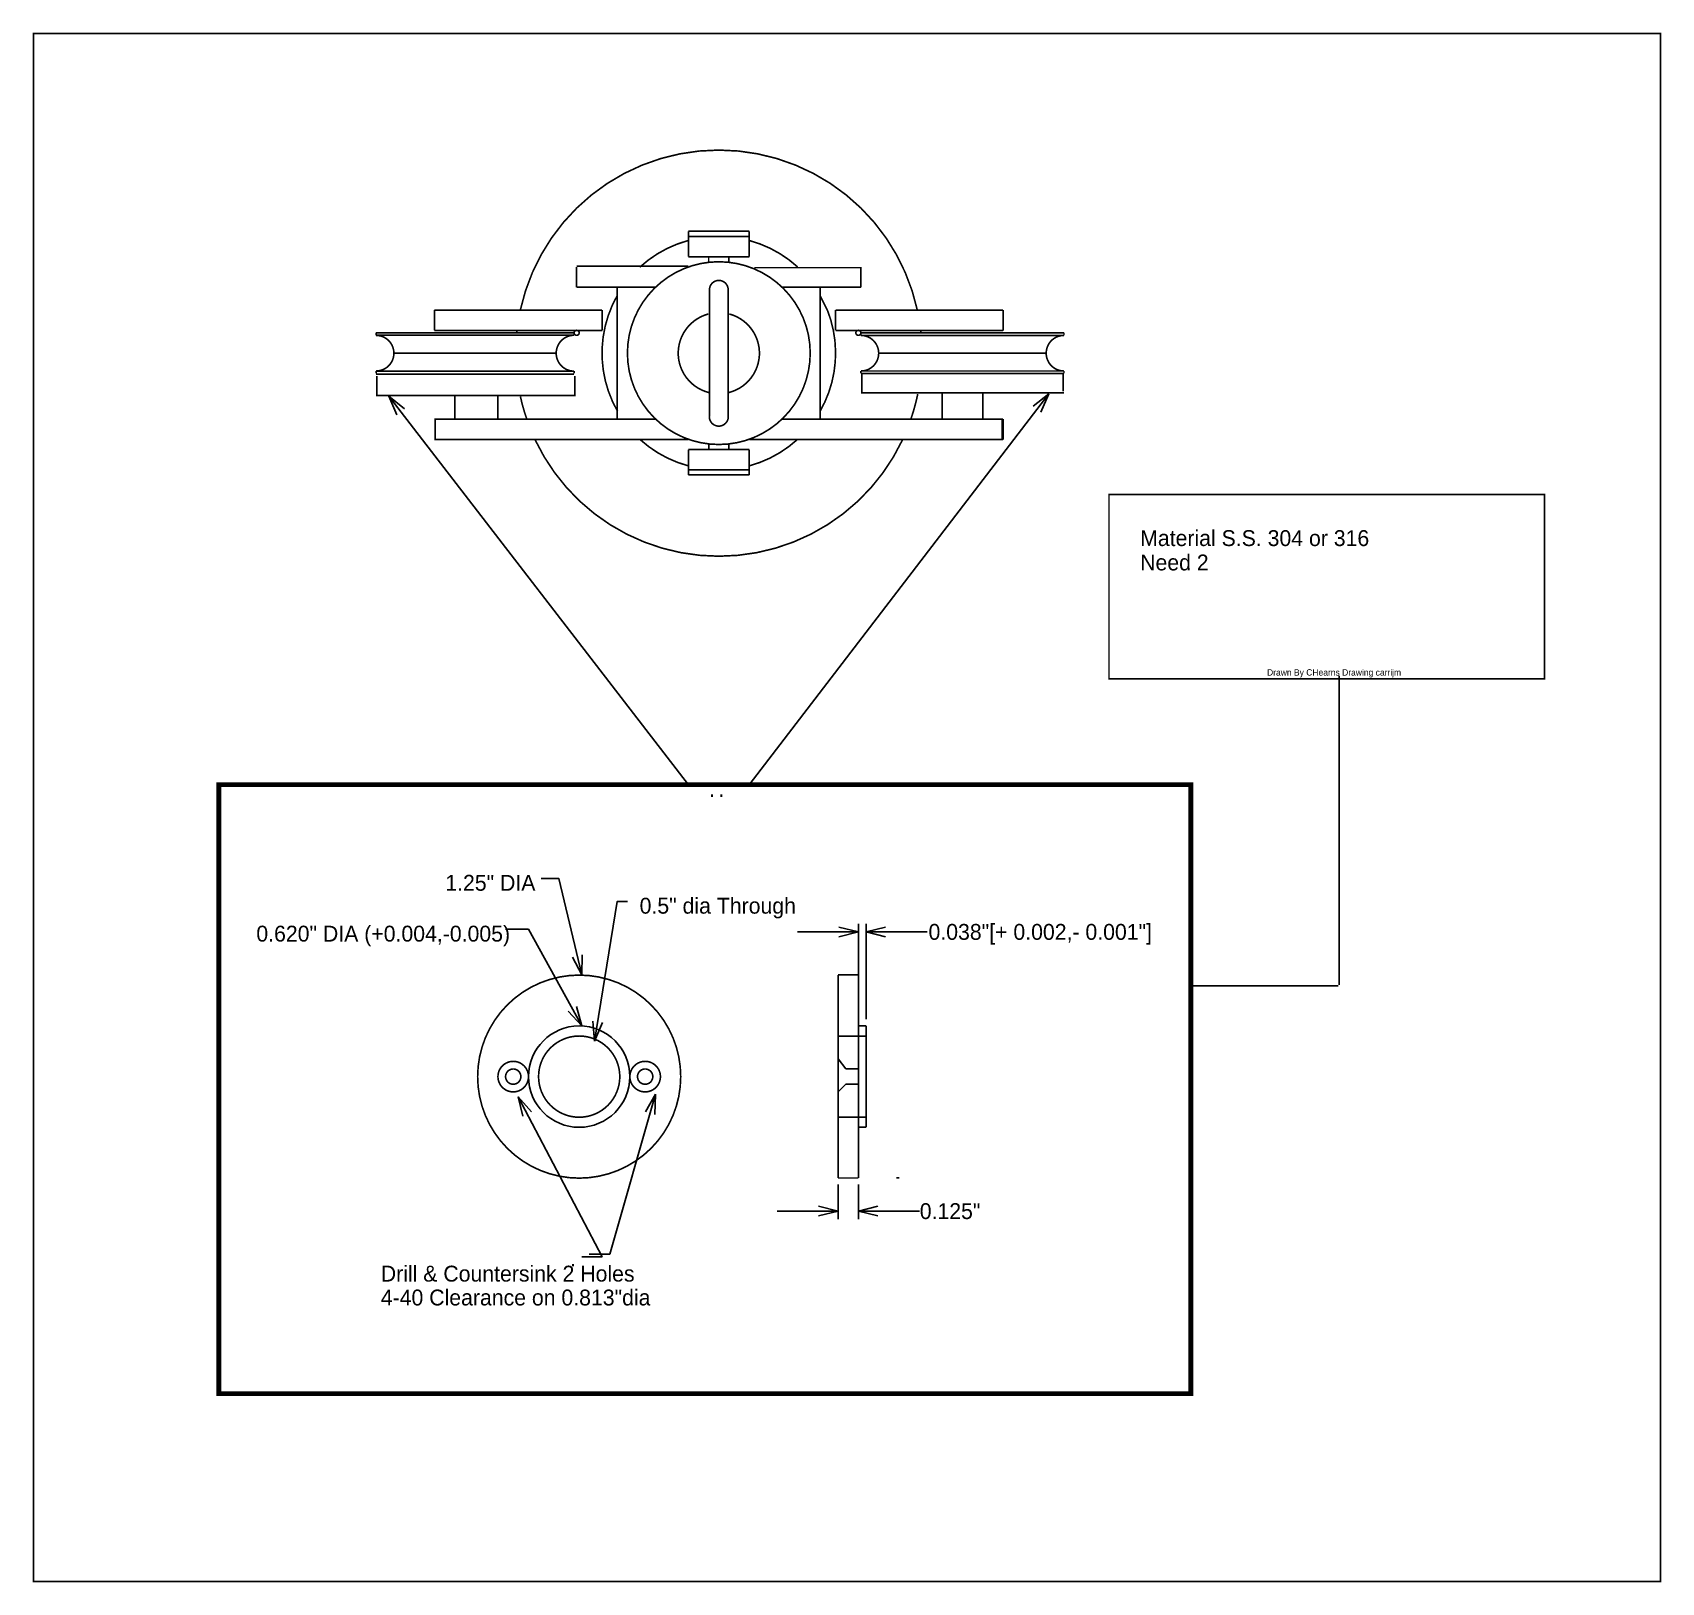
# Model space of a CAD drawing. Extents: x 6.1 to 72.1, y 39.6 to 86.4.
# Drawn here: x 20.89 to 30.91, y 76.45 to 85.99 of the extents above; entities that cross this region are included whole.
import ezdxf
from ezdxf.enums import TextEntityAlignment as Align

# ---------------------------------------------------------------- set-up
doc = ezdxf.new("R2010")
doc.units = 0
doc.linetypes.add('DOTS', pattern=[0])
doc.layers.add('LAYER01', color=7, linetype='CONTINUOUS')

msp = doc.modelspace()

# ---------------------------------------------------------------- texts
at = {"layer": 'LAYER01', "color": 0}
for s, height, p in [('Material S.S. 304 or 316', 0.09775, (27.703, 82.926)), ('Need 2', 0.0977, (27.703, 82.776)), ('Drawn By CHearns Drawing carrijm', 0.0391, (28.484, 82.07)), ('.', 0.0977, (25.049, 81.382)), ('.', 0.0977, (25.106, 81.382)), ('1.25" DIA', 0.0977, (23.426, 80.804)), ('0.5" dia Through', 0.09775, (24.622, 80.663)), ('0.620" DIA (+0.004,-0.005)', 0.09775, (22.263, 80.491)), ('Drill & Countersink 2 Holes ', 0.09775, (23.029, 78.398)), ('.', 0.0977, (24.194, 78.491)), ('4-40 Clearance on 0.813"dia', 0.09775, (23.029, 78.251))]:
    msp.add_text(s, height=height, dxfattribs=at).set_placement(p, align=Align.TOP_LEFT)
for s, height, p in [('0.038"[+ 0.002,- 0.001"]', 0.09775, (27.088, 80.453)), ('0.125"', 0.0977, (26.533, 78.734))]:
    msp.add_text(s, height=height, dxfattribs=at).set_placement(p, align=Align.MIDDLE_CENTER)

# ---------------------------------------------------------------- blocks, each defined once
blk = doc.blocks.new('OPENARROW')
at = {"layer": 'LAYER01', "color": 0, "linetype": 'CONTINUOUS'}
for q in [(2, 0.5), (2, -0.5)]:
    blk.add_line((0, 0), q, dxfattribs=at)

# ---------------------------------------------------------------- linework, layer by layer
at = {"layer": 'LAYER01', "color": 0, "linetype": 'CONTINUOUS'}
for p, q in [((26.859, 84.281), (26.859, 84.156)), ((23.641, 84.156), (23.516, 84.156)), ((23.594, 84.141), (24.219, 84.141)), ((24.219, 84.141), (24.219, 84.126)), ((24.359, 84.156), (24.391, 84.156)), ((25.984, 84.141), (25.984, 84.125)), ((26.859, 83.609), (26.859, 83.484)), ((25.047, 83.453), (25.047, 83.422)), ((25.172, 83.422), (25.172, 83.453)), ((25.109, 83.297), (25.297, 83.297)), ((25.969, 80.453), (25.594, 80.453)), ((25.969, 79.915), (25.969, 80.503)), ((26.016, 79.915), (26.016, 80.503)), ((26.016, 80.453), (26.391, 80.453)), ((26.219, 78.938), (26.204, 78.938)), ((25.844, 78.897), (25.844, 78.684)), ((25.969, 78.897), (25.969, 78.684)), ((25.844, 78.734), (25.469, 78.734)), ((25.969, 78.734), (26.344, 78.734))]:
    msp.add_line(p, q, dxfattribs=at)
at = {"layer": 'LAYER01', "color": 0, "linetype": 'DOTS'}
for p, q in [((25.844, 79.812), (26.016, 79.812)), ((25.891, 79.609), (25.844, 79.672)), ((25.969, 79.609), (25.891, 79.609)), ((25.891, 79.516), (25.844, 79.469)), ((25.969, 79.516), (25.891, 79.516)), ((26.016, 79.312), (25.844, 79.312))]:
    msp.add_line(p, q, dxfattribs=at)
at = {"layer": 'LAYER01', "color": 0, "linetype": 'CONTINUOUS'}
for points, const_width in [([(20.891, 85.984), (30.906, 85.984), (30.906, 76.453), (20.891, 76.453)], 0.01), ([(27.511, 83.146), (30.192, 83.146), (30.192, 82.011), (27.511, 82.011)], 0.01), ([(22.032, 81.359), (28.015, 81.359), (28.015, 77.61), (22.032, 77.61)], 0.03)]:
    msp.add_lwpolyline(points, close=True, dxfattribs=dict(at, const_width=const_width))
at = {"layer": 'LAYER01', "color": 0, "linetype": 'CONTINUOUS', "const_width": 0.01}
for points in [[(26.331, 84.282, 0.805527), (23.888, 84.282, 0.805527)], [(24.92, 84.709, 0.119659), (24.623, 84.545, 0.119659)], [(25.594, 84.547, 0.118811), (25.298, 84.709, 0.118811)], [(25.672, 84.016, 1), (24.547, 84.016, 1), (25.672, 84.016, 1)], [(25.167, 84.406, 1), (25.052, 84.406, 1)], [(24.484, 84.37, 0.265174), (24.486, 83.658, 0.265174)], [(25.045, 84.257, 0.774508), (25.049, 83.773, 0.774508)], [(25.17, 83.773, 0.774508), (25.174, 84.257, 0.774508)], [(25.732, 83.657, 0.228435), (25.778, 84.28, 0.228435)], [(23, 83.906, 1), (23, 84.125, 1)], [(23.867, 84.157, 0.003442), (23.866, 84.14, 0.003442)], [(23.867, 84.157, 0.00344), (23.866, 84.14, 0.00344)], [(24.219, 84.126, 1), (24.219, 83.905, 1)], [(24.25, 84.141, 1), (24.219, 84.141, 1), (24.25, 84.141, 1)], [(25.984, 84.141, 1), (25.953, 84.141, 1), (25.984, 84.141, 1)], [(25.984, 83.906, 1), (25.984, 84.125, 1)], [(26.353, 84.142, 0.003129), (26.351, 84.157, 0.003129)], [(27.234, 84.125, 1), (27.234, 83.906, 1)], [(23.888, 83.749, 0.028766), (23.927, 83.611, 0.028766)], [(26.292, 83.611, 0.031836), (26.334, 83.764, 0.031836)], [(25.051, 83.625, 1.130655), (25.166, 83.639, 1.130655)], [(23.979, 83.482, 0.633668), (26.24, 83.482, 0.633668)], [(24.626, 83.483, 0.118714), (24.922, 83.322, 0.118714)], [(25.297, 83.322, 0.119185), (25.594, 83.485, 0.119185)], [(24.875, 79.562, 1), (23.625, 79.562, 1), (24.875, 79.562, 1)], [(24.5, 79.562, 1), (24, 79.562, 1), (24.5, 79.562, 1)], [(23.938, 79.562, 1), (23.75, 79.562, 1), (23.938, 79.562, 1)], [(23.891, 79.562, 1), (23.797, 79.562, 1), (23.891, 79.562, 1)], [(24.75, 79.562, 1), (24.562, 79.562, 1), (24.75, 79.562, 1)], [(24.703, 79.562, 1), (24.609, 79.562, 1), (24.703, 79.562, 1)]]:
    msp.add_lwpolyline(points, format="xyb", dxfattribs=at)
for points in [[(24.922, 84.734), (24.922, 84.766)], [(24.922, 84.766), (25.297, 84.766)], [(24.922, 84.734), (24.922, 84.609)], [(25.297, 84.734), (24.922, 84.734)], [(25.297, 84.766), (25.297, 84.734)], [(25.297, 84.609), (25.297, 84.734)], [(24.234, 84.552), (24.922, 84.552)], [(24.234, 84.422), (24.234, 84.547)], [(24.922, 84.609), (25.297, 84.609)], [(25.047, 84.578), (25.047, 84.609)], [(25.109, 84.609), (25.297, 84.609)], [(25.172, 84.578), (25.172, 84.609)], [(25.984, 84.542), (25.328, 84.542)], [(25.984, 84.422), (25.984, 84.547)], [(24.484, 84.422), (24.234, 84.422)], [(24.469, 84.422), (24.719, 84.422)], [(24.484, 83.609), (24.484, 84.422)], [(25.5, 84.422), (25.984, 84.422)], [(25.734, 84.422), (25.734, 83.609)], [(25.052, 84.406), (25.052, 83.625)], [(25.167, 84.406), (25.167, 83.625)], [(25.778, 84.28), (25.735, 84.366)], [(23.359, 84.281), (23.359, 84.156)], [(23.5, 84.281), (23.359, 84.281)], [(24.391, 84.281), (23.5, 84.281)], [(24.391, 84.156), (24.391, 84.281)], [(25.828, 84.156), (25.828, 84.281)], [(26.719, 84.281), (25.828, 84.281)], [(26.719, 84.281), (26.859, 84.281)], [(26.859, 84.156), (26.859, 84.281)], [(23, 84.141), (23, 84.125)], [(24.219, 84.141), (23, 84.141)], [(24.219, 84.141), (23, 84.141)], [(24.219, 84.126), (23, 84.126)], [(23.594, 84.156), (23.359, 84.156)], [(23.609, 84.156), (23.469, 84.156)], [(23.5, 84.156), (24.359, 84.156)], [(23.594, 84.141), (24.219, 84.141)], [(24.25, 84.156), (24.391, 84.156)], [(25.828, 84.156), (26.719, 84.156)], [(26.016, 84.141), (25.984, 84.141)], [(25.984, 84.125), (27.234, 84.125)], [(27.234, 84.141), (26.016, 84.141)], [(26.609, 84.156), (26.859, 84.156)], [(27.234, 84.141), (27.234, 84.126)], [(23.109, 84.016), (23.609, 84.016)], [(24.108, 84.016), (23.109, 84.016)], [(27.125, 84.016), (26.094, 84.016)], [(23, 83.891), (23, 83.906)], [(24.219, 83.905), (23, 83.905)], [(24.219, 83.886), (23, 83.886)], [(23.005, 83.875), (23.005, 83.75)], [(24.219, 83.905), (24.219, 83.891)], [(24.224, 83.875), (24.224, 83.75)], [(25.984, 83.906), (25.984, 83.891)], [(25.984, 83.906), (27.219, 83.906)], [(25.984, 83.891), (27.234, 83.891)], [(25.989, 83.891), (25.989, 83.766)], [(27.229, 83.781), (27.229, 83.891)], [(27.234, 83.905), (27.234, 83.891)], [(23, 83.755), (24.219, 83.755)], [(23.484, 83.75), (23.484, 83.641)], [(23.75, 83.75), (23.75, 83.641)], [(25.984, 83.771), (27.234, 83.771)], [(26.484, 83.766), (26.484, 83.641)], [(26.484, 83.766), (26.484, 83.609)], [(26.734, 83.766), (26.734, 83.641)], [(26.734, 83.75), (26.734, 83.609)], [(23.719, 83.609), (23.359, 83.609)], [(24.719, 83.609), (23.359, 83.609)], [(23.364, 83.609), (23.364, 83.484)], [(23.484, 83.672), (23.484, 83.609)], [(23.75, 83.672), (23.75, 83.609)], [(25.5, 83.609), (26.594, 83.609)], [(26.578, 83.609), (26.859, 83.609)], [(26.854, 83.484), (26.854, 83.609)], [(23.688, 83.484), (23.359, 83.484)], [(23.844, 83.484), (23.625, 83.484)], [(23.844, 83.484), (24.922, 83.484)], [(24.922, 83.422), (24.922, 83.297)], [(25.297, 83.422), (24.922, 83.422)], [(25.297, 83.484), (26.641, 83.484)], [(25.297, 83.297), (25.297, 83.422)], [(26.562, 83.484), (26.859, 83.484)], [(24.922, 83.297), (24.922, 83.266)], [(24.922, 83.297), (25.297, 83.297)], [(24.922, 83.266), (25.297, 83.266)], [(25.297, 83.266), (25.297, 83.297)], [(28.927, 82.031), (28.927, 80.125)], [(25.969, 80.188), (25.844, 80.188)], [(25.844, 80.188), (25.844, 78.938)], [(25.969, 80.188), (25.969, 78.938)], [(28.922, 80.12), (28, 80.12)], [(26.016, 79.875), (25.969, 79.875)], [(26.016, 79.25), (26.016, 79.875)], [(25.969, 79.25), (26.016, 79.25)], [(25.844, 78.938), (25.969, 78.938)]]:
    msp.add_lwpolyline(points, dxfattribs=at)
at = {"layer": 'LAYER01', "color": 0, "linetype": 'CONTINUOUS'}
for points in [[(23.078, 83.75), (24.922, 81.359), (25.031, 81.359)], [(27.141, 83.766), (25.297, 81.359), (25.172, 81.359)], [(24.266, 80.188), (24.125, 80.781), (24.016, 80.781)], [(24.266, 79.875), (23.938, 80.469), (23.797, 80.469)], [(23.875, 79.438), (24.391, 78.453), (24.266, 78.453)], [(24.719, 79.453), (24.438, 78.469), (24.312, 78.469)]]:
    msp.add_lwpolyline(points, dxfattribs=at)
at = {"layer": 'LAYER01', "color": 0, "linetype": 'DOTS'}
msp.add_lwpolyline([(24.344, 79.781), (24.484, 80.641), (24.547, 80.641)], dxfattribs=at)
msp.add_circle((24.25, 79.562), 0.312, dxfattribs=at)
at = {"layer": 'LAYER01', "color": 0, "linetype": 'CONTINUOUS'}
msp.add_arc((25.109, 84.016), 1.25, 5.7106, 6.4188, dxfattribs=at)

# ---------------------------------------------------------------- block references
at = {"layer": 'LAYER01', "color": 0, "xscale": 0.06, "yscale": 0.06}
for p, rotation in [((23.078, 83.75), 307.6409123179799), ((27.141, 83.766), 232.53944513951), ((25.969, 80.453), 180), ((24.266, 80.188), 103.32453126189), ((24.266, 79.875), 118.92642583525), ((24.344, 79.781), 80.70669140060299), ((23.875, 79.438), 297.64597536374), ((24.719, 79.453), 254.05460409908), ((25.844, 78.734), 180)]:
    msp.add_blockref('OPENARROW', p, dxfattribs=dict(at, rotation=rotation))
for p in [(26.016, 80.453), (25.969, 78.734)]:
    msp.add_blockref('OPENARROW', p, dxfattribs=at)

msp.set_redraw_order([(e.dxf.handle, doc.entitydb.next_handle()) for e in msp.query("TEXT MTEXT ATTDEF DIMENSION ARC_DIMENSION")])  # texts and dimensions are drawn at this point

doc.saveas('drawing.dxf')
